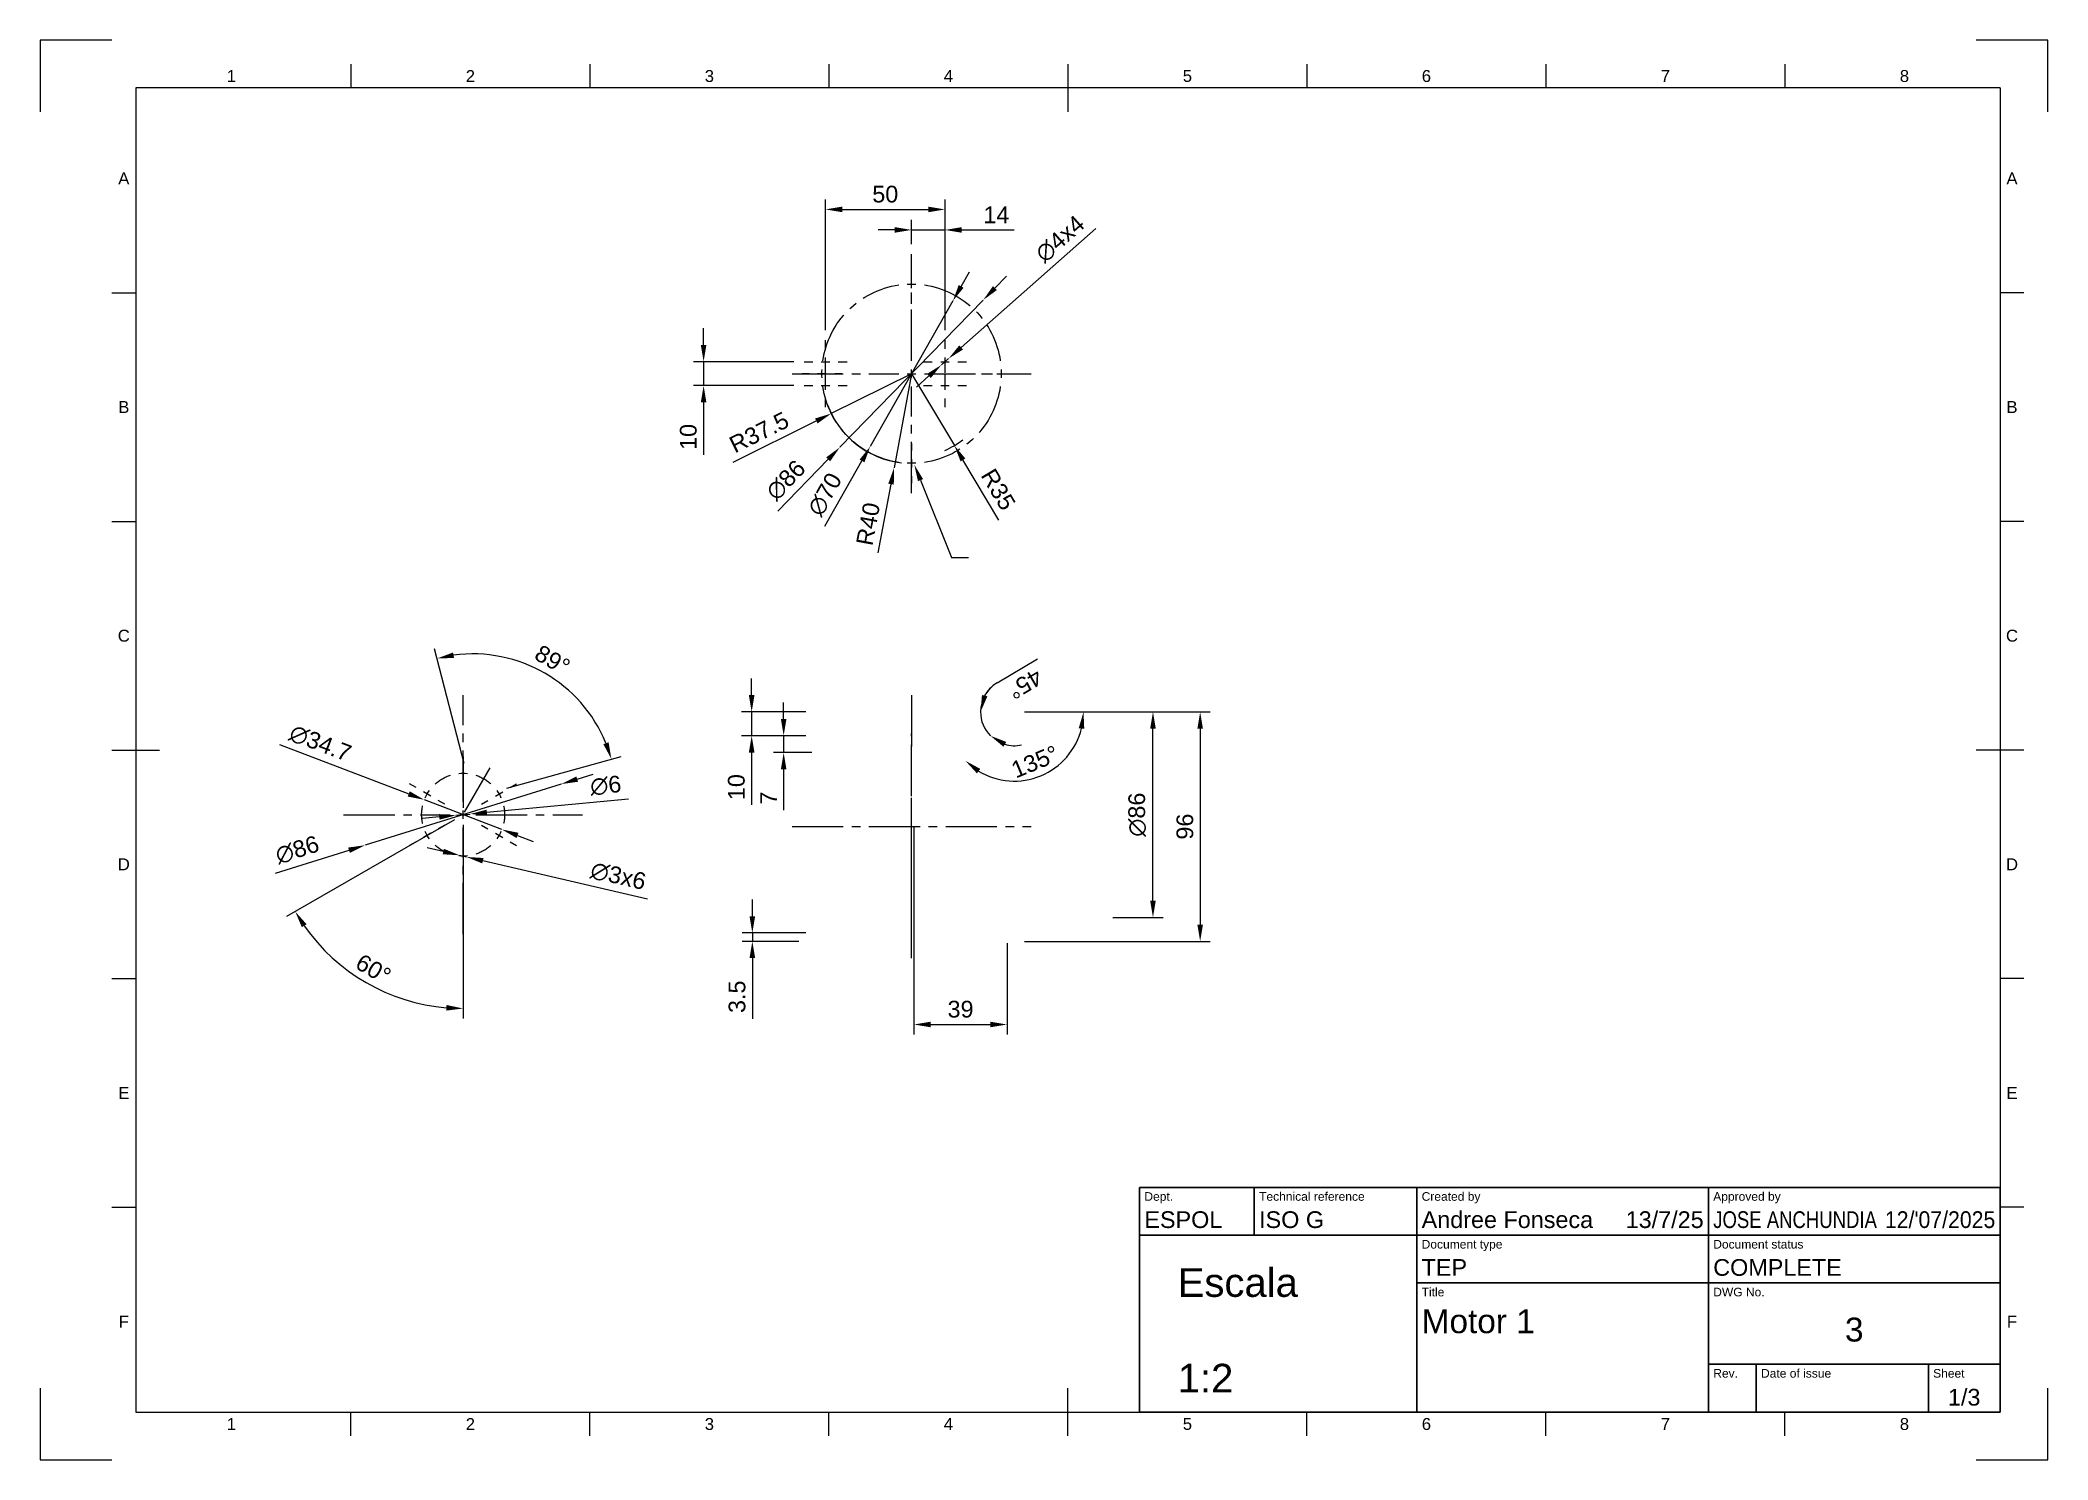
# Paper-space layout 'Plano1' of a CAD drawing. Header units: millimetres. Extents: x 0 to 420, y 0 to 297.
import ezdxf
from ezdxf import colors
from ezdxf.entities.mleader import LeaderData, LeaderLine
from ezdxf.enums import TextEntityAlignment as Align
from ezdxf.math import Vec2, Vec3

# ---------------------------------------------------------------- set-up
doc = ezdxf.new("R2010")
doc.units = ezdxf.units.MM
doc.header["$LTSCALE"] = 0.75
doc.linetypes.add('CENTER2', pattern=[28.575000000000003, 19.05, -3.175, 3.175, -3.175])
for name, color, linetype, lineweight in [('BORDER', 7, 'Continuous', 25), ('FD_Dimensions', 7, 'Continuous', 25), ('Hole Notes', 7, 'Continuous', 25), ('Notes', 7, 'Continuous', 25), ('Smart Centers', 7, 'CENTER2', 25), ('TITLEBLOCK', 7, 'Continuous', 35)]:
    doc.layers.add(name, color=color, linetype=linetype, lineweight=lineweight)
doc.styles.add('FusionTitle', font='Arial.ttf')
doc.styles.get("Standard").update_dxf_attribs({"font": 'Arial.ttf'})
doc.dimstyles.new('Dim-ISO-25', dxfattribs={"dimtxt": 3.5, "dimasz": 3.5, "dimexe": 2.1, "dimexo": 2.1, "dimgap": 1.4, "dimtad": 1, "dimzin": 12, "dimdsep": 46, "dimtxsty": 'Standard', "dimcen": 0, "dimazin": 3, "dimtp": 0.1, "dimtm": 0.1000000001, "dimtfac": 0.7142857142857143, "dimtmove": 0, "dimatfit": 3, "dimfxl": 1, "dimtzin": 12, "dimarcsym": 0})

psp = doc.layouts.new('Plano1')

# ---------------------------------------------------------------- texts
at = {"layer": 'Notes', "insert": (237.9644498899285, 50.09603927434709), "char_height": 6, "attachment_point": 1}
psp.add_mtext_dynamic_manual_height_columns('\\PEscala\\P\\P\\pt18,24;1:2', width=58, gutter_width=17.5, heights=[0], dxfattribs=at)

# ---------------------------------------------------------------- blocks, each defined once
blk = doc.blocks.new('ISO_A3_SHEET')
at = {"layer": 'BORDER'}
for p, q in [((65, 292), (65.00000000000011, 287)), ((115, 292), (115.0000000000001, 287)), ((165, 292), (165.0000000000001, 287)), ((215, 292), (215, 282)), ((265, 292), (265.0000000000001, 287)), ((315, 292), (315.0000000000001, 287)), ((365, 292), (365, 287)), ((410, 287), (20, 287)), ((20, 287), (20, 10)), ((410, 287), (410, 10)), ((15, 244.16666), (20, 244.1666599999999)), ((415, 244.16666), (410, 244.1666599999999)), ((15, 196.33333), (20, 196.33333)), ((415, 196.33333), (410, 196.33333)), ((15, 148.5), (25, 148.5)), ((415, 148.5), (405, 148.5)), ((15, 100.66667), (20, 100.66667)), ((415, 100.66667), (410, 100.66667)), ((15, 52.83334000000001), (20, 52.83334000000001)), ((415, 52.83334000000001), (410, 52.83334000000001)), ((215, 5), (215, 15)), ((20, 10), (410, 10)), ((65, 4.999999999999996), (65.00000000000011, 9.999999999999996)), ((115, 4.999999999999996), (115.0000000000001, 9.999999999999996)), ((165, 4.999999999999996), (165.0000000000001, 9.999999999999996)), ((265, 4.999999999999996), (265.0000000000001, 9.999999999999996)), ((315, 4.999999999999996), (315.0000000000001, 9.999999999999996)), ((365, 4.999999999999996), (365, 9.999999999999996))]:
    blk.add_line(p, q, dxfattribs=at)
at = {"layer": 'Defpoints'}
for p, q in [((15, 297), (0, 297)), ((0, 297), (0, 282)), ((420, 297), (405, 297)), ((420, 282), (420, 297)), ((0, 15), (0, 0)), ((420, 0), (420, 15)), ((0, 0), (15, 0)), ((405, 0), (420, 0))]:
    blk.add_line(p, q, dxfattribs=at)
at = {"layer": 'BORDER', "style": 'FusionTitle'}
for s, p in [('1', (40, 289.5)), ('2', (90, 289.5)), ('3', (140, 289.5)), ('4', (189.9999999999999, 289.5)), ('5', (240, 289.5)), ('6', (290, 289.5)), ('7', (339.9999999999999, 289.5)), ('8', (389.9999999999998, 289.5)), ('A', (17.5, 268.0833299999999)), ('A', (412.5, 268.0833299999999)), ('B', (17.5, 220.25)), ('B', (412.5, 220.25)), ('C', (17.5, 172.41667)), ('C', (412.5, 172.41667)), ('D', (17.5, 124.58334)), ('D', (412.5, 124.58334)), ('E', (17.5, 76.75001000000003)), ('E', (412.5, 76.75001000000003)), ('F', (17.5, 28.91668000000003)), ('F', (412.5, 28.91668000000003)), ('1', (40, 7.499999999999996)), ('2', (90, 7.499999999999996)), ('3', (140, 7.499999999999996)), ('4', (189.9999999999999, 7.499999999999996)), ('5', (240, 7.499999999999996)), ('6', (290, 7.499999999999996)), ('7', (339.9999999999999, 7.499999999999996)), ('8', (389.9999999999998, 7.499999999999996))]:
    blk.add_text(s, height=2.5, dxfattribs=at).set_placement(p, align=Align.MIDDLE)
blk = doc.blocks.new('ISO_TITLEBLOCK')
at = {"layer": 'TITLEBLOCK'}
for p, q in [((0, 47), (-180, 47)), ((-180, 47), (-180, 0)), ((-156, 37), (-156, 47)), ((-122, 0), (-122, 47)), ((-61, 0), (-61, 47)), ((0, 0), (0, 47)), ((-180, 37), (0, 37)), ((-122, 27), (0, 27)), ((-61, 10), (0, 10)), ((-51, 0), (-50.99999999999994, 10)), ((-15, 0), (-15, 10)), ((-180, 0), (0, 0))]:
    blk.add_line(p, q, dxfattribs=at)
at = {"layer": 'TITLEBLOCK', "style": 'FusionTitle'}
for s, p in [('Dept.', (-179, 46)), ('Technical reference', (-155, 46)), ('Created by', (-121, 46)), ('Approved by', (-60, 46)), ('Document type', (-121, 36)), ('Document status', (-60, 36)), ('Title', (-121, 26)), ('DWG No.', (-60, 26)), ('Rev.', (-60, 9)), ('Date of issue', (-49.99999999999994, 9)), ('Sheet', (-14, 9))]:
    blk.add_text(s, height=1.8, dxfattribs=at).set_placement(p, align=Align.TOP_LEFT)
for tag, height, p in [('DEPT', 3.5, (-179, 42)), ('TECHNICAL_REFERENCE', 3.5, (-155, 42)), ('CREATED_BY', 3.5, (-121, 42)), ('APPROVED_BY', 3.5, (-60, 42)), ('DOCUMENT_TYPE', 3.5, (-121, 32)), ('DOCUMENT_STATUS', 3.5, (-60, 32)), ('TITLE_1', 5, (-121, 21.5)), ('TITLE_2', 5, (-121, 14)), ('TITLE_3', 5, (-121, 6.5)), ('DATE_OF_ISSUE', 3.5, (-50, 5))]:
    blk.add_attdef(tag, text='', height=height, dxfattribs=at).set_placement(p, align=Align.TOP_LEFT)
for tag, p in [('CREATED_DATE', (-61.99999999999999, 42)), ('APPROVED_DATE', (-0.9928376534788512, 42))]:
    blk.add_attdef(tag, text='', height=3.5, dxfattribs=at).set_placement(p, align=Align.TOP_RIGHT)
for tag, height, p in [('DRAWING_NUMBER', 5, (-30.50000000000001, 19.75143246930423)), ('REV', 3.5, (-56, 4.85)), ('SHEET', 3.5, (-7.5, 4.85))]:
    blk.add_attdef(tag, text='', height=height, dxfattribs=at).set_placement(p, align=Align.TOP_CENTER)
blk = doc.blocks.new('*D29')
at = {"layer": 'Defpoints', "color": 0, "transparency": 16777216}
for p in [(160.7943020756752, 156.471562685193), (203.7943020756752, 156.471562685193), (203.7943020756752, 156.471562685193), (197.670577718717, 152.9360287792601), (183.0012177210882, 135.6784783306061)]:
    blk.add_point(p, dxfattribs=at)
at = {"layer": 'FD_Dimensions', "color": 0, "lineweight": -2, "transparency": 16777216}
blk.add_line((200.1880574916234, 162.5539142041371), (208.6239274877781, 167.5555670008633), dxfattribs=at)
for start, end in [(120.6638297423888, 180), (122.6844897794014, 151.3422448897007), (180, 225), (253.6577551102993, 282.3155102205986)]:
    blk.add_arc((203.7943020756752, 156.471562685193), 7.071067811865777, start, end, dxfattribs=at)
at = {"layer": 'FD_Dimensions', "color": 0, "transparency": 16777216}
for points in [[(198.1546265567026, 159.7183139663391), (197.0242535848232, 160.0070492353236), (196.7232342638094, 156.471562685193)], [(201.5071213932231, 149.1844489739586), (202.1022491202424, 150.1879100343112), (198.794302075675, 151.4715626851928)]]:
    blk.add_solid(points, dxfattribs=at)
at = {"layer": 'FD_Dimensions', "color": 0, "transparency": 16777216, "insert": (206.0277124760583, 162.3195209598987), "char_height": 3.5, "attachment_point": 5, "rotation": 210.66382974238877}
blk.add_mtext('45°', dxfattribs=at)
blk = doc.blocks.new('*D30')
at = {"layer": 'Defpoints', "color": 0, "transparency": 16777216}
for p in [(203.7943020756752, 156.471562685193), (203.7943020756752, 156.471562685193), (222.2943020756752, 156.471562685193), (203.7943020756752, 141.9979305784659), (183.0012177210882, 135.6784783306061)]:
    blk.add_point(p, dxfattribs=at)
at = {"layer": 'FD_Dimensions', "color": 0, "lineweight": -2, "transparency": 16777216}
blk.add_arc((203.7943020756752, 156.471562685193), 14.47363210672711, 238.8891936246379, 346.1108063753621, dxfattribs=at)
at = {"layer": 'FD_Dimensions', "color": 0, "transparency": 16777216}
for points in [[(217.2656971141798, 153.0677708823856), (218.4238045674267, 152.9267097685193), (218.2679341824023, 156.471562685193)], [(195.9562711940611, 143.6203527322012), (196.6754315574181, 144.5390036359113), (193.5598986646091, 146.237159274127)]]:
    blk.add_solid(points, dxfattribs=at)
at = {"layer": 'FD_Dimensions', "color": 0, "transparency": 16777216, "insert": (208.1130502832477, 146.0451821899969), "char_height": 3.5, "attachment_point": 5, "rotation": 22.50000000000003}
blk.add_mtext('135°', dxfattribs=at)
blk = doc.blocks.new('*D31')
at = {"layer": 'Defpoints', "color": 0, "transparency": 16777216}
for p in [(188.5451370303242, 229.0639288709842), (190.0434671210253, 230.3886956200006)]:
    blk.add_point(p, dxfattribs=at)
at = {"layer": 'FD_Dimensions', "color": 0, "lineweight": -2, "transparency": 16777216}
for p, q in [((220.8173240327483, 257.5977750002075), (192.6655447797523, 232.7070374307793)), ((188.5451370303242, 229.0639288709842), (190.0434671210253, 230.3886956200006)), ((185.9230593715972, 226.7455870602054), (183.3009817128702, 224.4272452494267))]:
    blk.add_line(p, q, dxfattribs=at)
at = {"layer": 'FD_Dimensions', "color": 0, "transparency": 16777216}
for points in [[(192.2791544779558, 233.1440503739005), (193.0519350815487, 232.2700244876582), (190.0434671210253, 230.3886956200006)], [(185.5366690698007, 227.1826000033266), (186.3094496733936, 226.3085741170843), (188.5451370303242, 229.0639288709842)]]:
    blk.add_solid(points, dxfattribs=at)
at = {"layer": 'FD_Dimensions', "color": 0, "transparency": 16777216, "insert": (213.3778159568151, 255.4047794583943), "char_height": 3.5, "attachment_point": 5, "rotation": 41.48189678061115}
blk.add_mtext('∅4x4', dxfattribs=at)
blk = doc.blocks.new('*D32')
at = {"layer": 'Defpoints', "color": 0, "transparency": 16777216}
for p in [(190.9344944750898, 242.4446260581805), (173.6541096762597, 212.0079984328281)]:
    blk.add_point(p, dxfattribs=at)
at = {"layer": 'FD_Dimensions', "color": 0, "lineweight": -2, "transparency": 16777216}
for p, q in [((192.6625329549728, 245.4882888207157), (194.3905714348558, 248.5319515832509)), ((190.9344944750898, 242.4446260581805), (173.6541096762597, 212.0079984328281)), ((164.1695973640826, 195.3025504457352), (171.9260711963767, 208.9643356702929))]:
    blk.add_line(p, q, dxfattribs=at)
at = {"layer": 'FD_Dimensions', "color": 0, "transparency": 16777216}
for points in [[(192.1552558278836, 245.7762952340295), (193.169810082062, 245.2002824074019), (190.9344944750898, 242.4446260581805)], [(171.4187940692875, 209.2523420836067), (172.4333483234659, 208.676329256979), (173.6541096762597, 212.0079984328281)]]:
    blk.add_solid(points, dxfattribs=at)
at = {"layer": 'FD_Dimensions', "color": 0, "transparency": 16777216, "insert": (164.1789951574082, 201.9723797672217), "char_height": 3.5, "attachment_point": 5, "rotation": 60.41427106808329}
blk.add_mtext('∅70', dxfattribs=at)
blk = doc.blocks.new('*D33')
at = {"layer": 'Defpoints', "color": 0, "transparency": 16777216}
for p in [(182.2943020756748, 227.2263122455043), (165.5002048437417, 218.8883989475394)]:
    blk.add_point(p, dxfattribs=at)
at = {"layer": 'FD_Dimensions', "color": 0, "lineweight": -2, "transparency": 16777216}
for p, q in [((182.2943020756748, 227.2263122455043), (165.5002048437417, 218.8883989475394)), ((144.9749063683099, 208.6980233209418), (162.3653066937809, 217.3319884652527))]:
    blk.add_line(p, q, dxfattribs=at)
blk.add_arc((182.2943020756748, 227.2263122455043), 18.75, 199.986296888561, 263.5828726945348, dxfattribs=at)
at = {"layer": 'FD_Dimensions', "color": 0, "transparency": 16777216}
blk.add_solid([(162.1059049467331, 217.8544714902461), (162.6247084408287, 216.8095054402592), (165.5002048437417, 218.8883989475394)], dxfattribs=at)
at = {"layer": 'FD_Dimensions', "color": 0, "transparency": 16777216, "insert": (150.3944785283638, 214.9482346889646), "char_height": 3.5, "attachment_point": 5, "rotation": 26.403424194026215}
blk.add_mtext('R37.5', dxfattribs=at)
blk = doc.blocks.new('*D34')
at = {"layer": 'Defpoints', "color": 0, "transparency": 16777216}
for p in [(182.2943020756748, 227.2263122454924), (191.2521248599605, 212.1927693840997)]:
    blk.add_point(p, dxfattribs=at)
at = {"layer": 'FD_Dimensions', "color": 0, "lineweight": -2, "transparency": 16777216}
for p, q in [((182.2943020756748, 227.2263122454924), (191.2521248599605, 212.1927693840997)), ((200.5628834177935, 196.5669090358897), (193.0436894168176, 209.1860608118212))]:
    blk.add_line(p, q, dxfattribs=at)
blk.add_arc((182.2943020756748, 227.2263122454924), 17.49999999999999, 293.4770431405902, 307.6643361857498, dxfattribs=at)
at = {"layer": 'FD_Dimensions', "color": 0, "transparency": 16777216}
blk.add_solid([(193.5448075121974, 209.4846549046307), (192.5425713214379, 208.8874667190116), (191.2521248599605, 212.1927693840997)], dxfattribs=at)
at = {"layer": 'FD_Dimensions', "color": 0, "transparency": 16777216, "insert": (200.4379217840157, 203.005091967339), "char_height": 3.5, "attachment_point": 5, "rotation": 300.7888426441799}
blk.add_mtext('R35', dxfattribs=at)
blk = doc.blocks.new('*D35')
at = {"layer": 'Defpoints', "color": 0, "transparency": 16777216}
for p in [(197.2932423735672, 242.6302659568049), (167.2953617777823, 211.8223585341799)]:
    blk.add_point(p, dxfattribs=at)
at = {"layer": 'FD_Dimensions', "color": 0, "lineweight": -2, "transparency": 16777216}
for p, q in [((199.7349303290381, 245.1378863284139), (202.1766182845089, 247.6455067000229)), ((197.2932423735672, 242.6302659568049), (167.2953617777823, 211.8223585341799)), ((154.3061148288558, 198.4823655231947), (164.8536738223114, 209.3147381625709))]:
    blk.add_line(p, q, dxfattribs=at)
at = {"layer": 'FD_Dimensions', "color": 0, "transparency": 16777216}
for points in [[(199.3169936004366, 245.5448343209924), (200.1528670576396, 244.7309383358354), (197.2932423735672, 242.6302659568049)], [(164.4357370937099, 209.7216861551494), (165.2716105509129, 208.9077901699925), (167.2953617777823, 211.8223585341799)]]:
    blk.add_solid(points, dxfattribs=at)
at = {"layer": 'FD_Dimensions', "color": 0, "transparency": 16777216, "insert": (156.0055477084915, 204.9363640704019), "char_height": 3.5, "attachment_point": 5, "rotation": 45.763222957040625}
blk.add_mtext('∅86', dxfattribs=at)
blk = doc.blocks.new('*D36')
at = {"layer": 'Defpoints', "color": 0, "transparency": 16777216}
for p in [(86.98879799758623, 134.8323838753111), (89.97585625539097, 135.110741495075)]:
    blk.add_point(p, dxfattribs=at)
at = {"layer": 'FD_Dimensions', "color": 0, "lineweight": -2, "transparency": 16777216}
for p, q in [((83.50389669681407, 134.5076333189198), (80.0189953960419, 134.1828827625286)), ((86.98879799758623, 134.8323838753111), (89.97585625539097, 135.110741495075)), ((123.0523303078285, 138.1930679155134), (93.46075755616314, 135.4354920514663))]:
    blk.add_line(p, q, dxfattribs=at)
at = {"layer": 'FD_Dimensions', "color": 0, "transparency": 16777216}
for points in [[(83.44977160408219, 135.0884502023818), (83.55802178954593, 133.9268164354578), (86.98879799758623, 134.8323838753111)], [(93.40663246343127, 136.0163089349283), (93.51488264889501, 134.8546751680042), (89.97585625539097, 135.110741495075)]]:
    blk.add_solid(points, dxfattribs=at)
at = {"layer": 'FD_Dimensions', "color": 0, "transparency": 16777216, "insert": (118.3167697177548, 141.050894066724), "char_height": 3.5, "attachment_point": 5, "rotation": 5.323896750926223}
blk.add_mtext('∅6', dxfattribs=at)
blk = doc.blocks.new('*U37')
at = {"layer": 'Smart Centers', "color": 0, "ltscale": 0.75, "transparency": 16777216}
for p, q in [((0, 2.67890625), (0, 24.99999999999999)), ((-24.99999999999999, 0), (-2.678906250000001, 0)), ((2.67890625, 0), (24.99999999999999, 0)), ((0, -24.99999999999999), (0, -2.678906250000001))]:
    blk.add_line(p, q, dxfattribs=at)
at = {"layer": 'Smart Centers', "color": 0, "linetype": 'Continuous', "ltscale": 0.75, "transparency": 16777216}
for p, q in [((-0.89296875, 0), (0.89296875, 0)), ((0, -0.89296875), (0, 0.89296875))]:
    blk.add_line(p, q, dxfattribs=at)
blk = doc.blocks.new('*U38')
at = {"layer": 'Smart Centers', "color": 0, "ltscale": 0.75, "transparency": 16777216}
for p, q in [((0, 2.67890625), (0, 25)), ((-25, 0), (-2.678906250000001, 0)), ((2.67890625, 0), (25, 0)), ((0, -25), (0, -2.678906250000001))]:
    blk.add_line(p, q, dxfattribs=at)
at = {"layer": 'Smart Centers', "color": 0, "linetype": 'Continuous', "ltscale": 0.75, "transparency": 16777216}
for p, q in [((-0.89296875, 0), (0.89296875, 0)), ((0, -0.89296875), (0, 0.89296875))]:
    blk.add_line(p, q, dxfattribs=at)
blk = doc.blocks.new('*U39')
at = {"layer": 'Smart Centers', "color": 0, "ltscale": 0.75, "transparency": 16777216}
blk.add_line((0, 6.050246647883455), (0, -6.050246647883455), dxfattribs=at)
blk = doc.blocks.new('*U41')
at = {"layer": 'Smart Centers', "color": 0, "ltscale": 0.75, "transparency": 16777216}
for p, q in [((-9.83277124468673, 5.676953125000029), (-11.19337834391368, 6.462500000000043)), ((-3.832162411745996, 2.212499999999968), (-5.192769510972946, 2.998046874999982))]:
    blk.add_line(p, q, dxfattribs=at)
at = {"layer": 'Smart Centers', "color": 0, "linetype": 'Continuous', "ltscale": 0.75, "transparency": 16777216}
blk.add_line((-6.739436755544207, 3.891015624999998), (-8.286104000115468, 4.783984375000014), dxfattribs=at)
at = {"layer": 'Smart Centers', "color": 0, "linetype": 'Continuous', "ltscale": 0.75, "transparency": 16777216, "extrusion": (0, 0, -1)}
blk.add_arc((0, 0), 8.674999999999859, 24.09960164166491, 35.90039835833625, dxfattribs=at)
blk = doc.blocks.new('*U42')
at = {"layer": 'Smart Centers', "color": 0, "linetype": 'Continuous', "ltscale": 0.75, "transparency": 16777216}
blk.add_line((6.739436755544207, 3.891015624999998), (8.286104000115468, 4.783984375000014), dxfattribs=at)
at = {"layer": 'Smart Centers', "color": 0, "ltscale": 0.75, "transparency": 16777216}
for p, q in [((9.83277124468673, 5.676953125000029), (11.19337834391368, 6.462500000000043)), ((3.832162411745996, 2.212499999999968), (5.192769510972946, 2.998046874999982))]:
    blk.add_line(p, q, dxfattribs=at)
at = {"layer": 'Smart Centers', "color": 0, "linetype": 'Continuous', "ltscale": 0.75, "transparency": 16777216, "extrusion": (0, 0, -1)}
blk.add_arc((0, 0), 8.674999999999859, 144.0996016416638, 155.9003983583351, dxfattribs=at)
blk = doc.blocks.new('*U43')
at = {"layer": 'Smart Centers', "color": 0, "ltscale": 0.75, "transparency": 16777216}
for p, q in [((3.832162411745996, -2.212499999999968), (5.192769510972946, -2.998046874999982)), ((9.83277124468673, -5.676953125000029), (11.19337834391368, -6.462500000000043))]:
    blk.add_line(p, q, dxfattribs=at)
at = {"layer": 'Smart Centers', "color": 0, "linetype": 'Continuous', "ltscale": 0.75, "transparency": 16777216}
blk.add_line((6.739436755544207, -3.891015624999998), (8.286104000115468, -4.783984375000014), dxfattribs=at)
at = {"layer": 'Smart Centers', "color": 0, "linetype": 'Continuous', "ltscale": 0.75, "transparency": 16777216, "extrusion": (0, 0, -1)}
blk.add_arc((0, 0), 8.674999999999859, 204.0996016416649, 215.9003983583363, dxfattribs=at)
blk = doc.blocks.new('*U44')
at = {"layer": 'Smart Centers', "color": 0, "ltscale": 0.75, "transparency": 16777216}
for p, q in [((0, -4.424999999999998), (0, -5.996093749999997)), ((0, -11.35390625), (0, -12.925))]:
    blk.add_line(p, q, dxfattribs=at)
at = {"layer": 'Smart Centers', "color": 0, "linetype": 'Continuous', "ltscale": 0.75, "transparency": 16777216}
blk.add_line((0, -7.782031249999998), (0, -9.567968749999997), dxfattribs=at)
at = {"layer": 'Smart Centers', "color": 0, "linetype": 'Continuous', "ltscale": 0.75, "transparency": 16777216, "extrusion": (0, 0, -1)}
blk.add_arc((0, 0), 8.674999999999997, 264.0996016416644, 275.9003983583356, dxfattribs=at)
blk = doc.blocks.new('*U45')
at = {"layer": 'Smart Centers', "color": 0, "linetype": 'Continuous', "ltscale": 0.75, "transparency": 16777216}
blk.add_line((-6.739436755544207, -3.891015624999998), (-8.286104000115468, -4.783984375000014), dxfattribs=at)
at = {"layer": 'Smart Centers', "color": 0, "ltscale": 0.75, "transparency": 16777216}
for p, q in [((-3.832162411745996, -2.212499999999968), (-5.192769510972946, -2.998046874999982)), ((-9.83277124468673, -5.676953125000029), (-11.19337834391368, -6.462500000000043))]:
    blk.add_line(p, q, dxfattribs=at)
at = {"layer": 'Smart Centers', "color": 0, "linetype": 'Continuous', "ltscale": 0.75, "transparency": 16777216, "extrusion": (0, 0, -1)}
blk.add_arc((0, 0), 8.674999999999859, 324.0996016416638, 335.9003983583351, dxfattribs=at)
blk = doc.blocks.new('*U46')
at = {"layer": 'Smart Centers', "color": 0, "ltscale": 0.75, "transparency": 16777216}
for p, q in [((0, 11.35390625000001), (0, 12.92500000000001)), ((0, 4.425000000000012), (0, 5.996093750000012))]:
    blk.add_line(p, q, dxfattribs=at)
at = {"layer": 'Smart Centers', "color": 0, "linetype": 'Continuous', "ltscale": 0.75, "transparency": 16777216}
blk.add_line((0, 7.782031250000012), (0, 9.567968750000011), dxfattribs=at)
at = {"layer": 'Smart Centers', "color": 0, "linetype": 'Continuous', "ltscale": 0.75, "transparency": 16777216, "extrusion": (0, 0, -1)}
blk.add_arc((0, 0), 8.675000000000011, 84.09960164166444, 95.90039835833555, dxfattribs=at)
blk = doc.blocks.new('*U40')
at = {"layer": 'Smart Centers', "color": 0, "ltscale": 0.75, "transparency": 16777216, "extrusion": (0, 0, -1)}
for radius, start, end in [(8.674999999999859, 47.76444264911625, 72.23555735088433), (8.675000000000011, 107.7644426491154, 132.2355573508841), (8.674999999999859, 347.7644426491151, 12.23555735088494), (8.674999999999859, 167.7644426491151, 192.2355573508849), (8.674999999999997, 287.7644426491154, 312.2355573508841), (8.674999999999859, 227.7644426491162, 252.2355573508843)]:
    blk.add_arc((0, 0), radius, start, end, dxfattribs=at)
at = {"layer": 'Smart Centers', "color": 0, "ltscale": 0.75, "transparency": 16777216}
for name in ['*U46', '*U41', '*U42', '*U45', '*U43', '*U44']:
    blk.add_blockref(name, (0, 0), dxfattribs=at)
blk = doc.blocks.new('*D47')
at = {"layer": 'Defpoints', "color": 0, "transparency": 16777216}
for p in [(88.48232712648858, 140.967656435193), (88.4823271264886, 139.3965626851931), (95.2217638820328, 138.862578310193), (96.76843112660409, 139.7555470601931), (74.61251401585857, 96.8645643516804)]:
    blk.add_point(p, dxfattribs=at)
at = {"layer": 'FD_Dimensions', "color": 0, "lineweight": -2, "transparency": 16777216}
for p, q in [((86.66367377854132, 133.921562685193), (51.54407414691698, 113.6452523840423)), ((88.48232712648864, 132.871562685193), (88.48232712648884, 92.31894208289236))]:
    blk.add_line(p, q, dxfattribs=at)
blk.add_arc((88.48232712648863, 134.971562685193), 40.55262060230067, 214.9465982393438, 265.0534017606572, dxfattribs=at)
at = {"layer": 'FD_Dimensions', "color": 0, "transparency": 16777216}
for points in [[(54.74977594289781, 111.4293108076227), (55.73402464616719, 112.0557017408455), (53.36272749486429, 114.6952523840423)], [(85.0107606392534, 95.15277033424388), (84.96041453001699, 93.98719048695935), (88.48232712648884, 94.41894208289237)]]:
    blk.add_solid(points, dxfattribs=at)
at = {"layer": 'FD_Dimensions', "color": 0, "transparency": 16777216, "insert": (69.7103319241331, 102.6636473809286), "char_height": 3.5, "attachment_point": 5, "rotation": 329.84195855614314}
blk.add_mtext('60°', dxfattribs=at)
blk = doc.blocks.new('*D48')
at = {"layer": 'Defpoints', "color": 0, "transparency": 16777216}
for p in [(87.75186203714475, 126.466623713209), (89.21279221583248, 126.1265016571771)]:
    blk.add_point(p, dxfattribs=at)
at = {"layer": 'FD_Dimensions', "color": 0, "lineweight": -2, "transparency": 16777216}
for p, q in [((84.34302495354001, 127.2602418439503), (80.93418786993529, 128.0538599746915)), ((87.75186203714475, 126.466623713209), (89.21279221583248, 126.1265016571771)), ((127.0352675232976, 117.320976072547), (92.6216292994372, 125.3328835264358))]:
    blk.add_line(p, q, dxfattribs=at)
at = {"layer": 'FD_Dimensions', "color": 0, "transparency": 16777216}
for points in [[(84.4752946419969, 127.8283813578844), (84.21075526508314, 126.6921023300162), (87.75186203714475, 126.466623713209)], [(92.75389898789408, 125.90102304037), (92.48935961098033, 124.7647440125017), (89.21279221583248, 126.1265016571771)]]:
    blk.add_solid(points, dxfattribs=at)
at = {"layer": 'FD_Dimensions', "color": 0, "transparency": 16777216, "insert": (120.9312773732549, 122.1147972087114), "char_height": 3.5, "attachment_point": 5, "rotation": 346.89430963362327}
blk.add_mtext('∅3x6', dxfattribs=at)
blk = doc.blocks.new('*D49')
at = {"layer": 'Defpoints', "color": 0, "transparency": 16777216}
for p in [(222.2943020756748, 156.471562685193), (232.7943020756748, 156.471562685193), (222.2943020756748, 113.471562685193)]:
    blk.add_point(p, dxfattribs=at)
at = {"layer": 'FD_Dimensions', "color": 0, "lineweight": -2, "transparency": 16777216}
for p, q in [((224.3943020756747, 156.471562685193), (234.8943020756747, 156.471562685193)), ((232.7943020756748, 116.971562685193), (232.7943020756748, 152.971562685193)), ((224.3943020756747, 113.471562685193), (234.8943020756747, 113.471562685193))]:
    blk.add_line(p, q, dxfattribs=at)
at = {"layer": 'FD_Dimensions', "color": 0, "transparency": 16777216}
for points in [[(232.2109687423414, 152.971562685193), (233.3776354090081, 152.971562685193), (232.7943020756748, 156.471562685193)], [(232.2109687423414, 116.971562685193), (233.3776354090081, 116.971562685193), (232.7943020756748, 113.471562685193)]]:
    blk.add_solid(points, dxfattribs=at)
at = {"layer": 'FD_Dimensions', "color": 0, "transparency": 16777216, "insert": (229.5094112161931, 134.9715626851931), "char_height": 3.5, "attachment_point": 5, "rotation": 90}
blk.add_mtext('∅86', dxfattribs=at)
blk = doc.blocks.new('*D50')
at = {"layer": 'Defpoints', "color": 0, "transparency": 16777216}
for p in [(203.7943020756748, 156.471562685193), (203.7943020756748, 108.471562685193), (242.6702722991338, 108.471562685193)]:
    blk.add_point(p, dxfattribs=at)
at = {"layer": 'FD_Dimensions', "color": 0, "lineweight": -2, "transparency": 16777216}
for p, q in [((205.8943020756747, 156.471562685193), (244.7702722991338, 156.471562685193)), ((242.6702722991338, 152.971562685193), (242.6702722991338, 111.971562685193)), ((205.8943020756747, 108.471562685193), (244.7702722991338, 108.471562685193))]:
    blk.add_line(p, q, dxfattribs=at)
at = {"layer": 'FD_Dimensions', "color": 0, "transparency": 16777216}
for points in [[(242.0869389658004, 152.971562685193), (243.2536056324671, 152.971562685193), (242.6702722991338, 156.471562685193)], [(242.0869389658004, 111.971562685193), (243.2536056324671, 111.971562685193), (242.6702722991338, 108.471562685193)]]:
    blk.add_solid(points, dxfattribs=at)
at = {"layer": 'FD_Dimensions', "color": 0, "transparency": 16777216, "insert": (239.4832668421078, 132.471562685193), "char_height": 3.5, "attachment_point": 5, "rotation": 90}
blk.add_mtext('96', dxfattribs=at)
blk = doc.blocks.new('*D51')
at = {"layer": 'Defpoints', "color": 0, "transparency": 16777216}
for p in [(109.0080117969055, 141.3704898461016), (67.9566424560717, 128.5726355242845)]:
    blk.add_point(p, dxfattribs=at)
at = {"layer": 'FD_Dimensions', "color": 0, "lineweight": -2, "transparency": 16777216}
for p, q in [((112.3494023246478, 142.4121756629937), (115.6907928523901, 143.4538614798857)), ((109.0080117969055, 141.3704898461016), (67.9566424560717, 128.5726355242845)), ((49.22006376863049, 122.7314660729011), (64.61525192832943, 127.5309497073924))]:
    blk.add_line(p, q, dxfattribs=at)
at = {"layer": 'FD_Dimensions', "color": 0, "transparency": 16777216}
for points in [[(112.1757880218324, 142.969074084284), (112.5230166274631, 141.8552772417033), (109.0080117969055, 141.3704898461016)], [(64.44163762551408, 128.0878481286828), (64.78886623114477, 126.9740512861021), (67.9566424560717, 128.5726355242845)]]:
    blk.add_solid(points, dxfattribs=at)
at = {"layer": 'FD_Dimensions', "color": 0, "transparency": 16777216, "insert": (53.78874330119956, 127.5965803252516), "char_height": 3.5, "attachment_point": 5, "rotation": 17.31498196144983}
blk.add_mtext('∅86', dxfattribs=at)
blk = doc.blocks.new('*U52')
at = {"layer": 'Smart Centers', "color": 0, "ltscale": 0.75, "transparency": 16777216}
for p, q in [((0, 2.67890625), (0, 5.000000000000001)), ((-5.000000000000001, 0), (-2.67890625, 0)), ((2.67890625, 0), (5.000000000000001, 0)), ((0, -5.000000000000001), (0, -2.67890625))]:
    blk.add_line(p, q, dxfattribs=at)
at = {"layer": 'Smart Centers', "color": 0, "linetype": 'Continuous', "ltscale": 0.75, "transparency": 16777216}
for p, q in [((-0.89296875, 0), (0.89296875, 0)), ((0, -0.89296875), (0, 0.89296875))]:
    blk.add_line(p, q, dxfattribs=at)
blk = doc.blocks.new('*D53')
at = {"layer": 'Defpoints', "color": 0, "transparency": 16777216}
for p in [(80.37778416688363, 138.0654289421466), (96.58687008609357, 131.8776964282395)]:
    blk.add_point(p, dxfattribs=at)
at = {"layer": 'FD_Dimensions', "color": 0, "lineweight": -2, "transparency": 16777216}
for p, q in [((50.09318539532509, 149.6264137764188), (77.10793974514095, 139.3136746942316)), ((96.58687008609357, 131.8776964282395), (80.37778416688363, 138.0654289421466)), ((99.85671450783626, 130.6294506761545), (103.1265589295789, 129.3812049240696))]:
    blk.add_line(p, q, dxfattribs=at)
at = {"layer": 'FD_Dimensions', "color": 0, "transparency": 16777216}
for points in [[(77.3159807038218, 139.858648764522), (76.89989878646011, 138.7687006239411), (80.37778416688363, 138.0654289421466)], [(100.0647554665171, 131.174424746445), (99.64867354915542, 130.0844766058641), (96.58687008609357, 131.8776964282395)]]:
    blk.add_solid(points, dxfattribs=at)
at = {"layer": 'FD_Dimensions', "color": 0, "transparency": 16777216, "insert": (58.59822141479406, 149.8957669357608), "char_height": 3.5, "attachment_point": 5, "rotation": 339.1059094940579}
blk.add_mtext('∅34.7', dxfattribs=at)
blk = doc.blocks.new('*U55')
at = {"layer": 'Smart Centers', "color": 0, "ltscale": 0.75, "transparency": 16777216}
for p, q in [((0, 21.42890625), (0, 22.88225)), ((0, 14.61775), (0, 16.07109375))]:
    blk.add_line(p, q, dxfattribs=at)
at = {"layer": 'Smart Centers', "color": 0, "linetype": 'Continuous', "ltscale": 0.75, "transparency": 16777216}
blk.add_line((0, 17.85703125), (0, 19.64296875), dxfattribs=at)
at = {"layer": 'Smart Centers', "color": 0, "linetype": 'Continuous', "ltscale": 0.75, "transparency": 16777216, "extrusion": (6.246369456074324e-32, -5.049322189786004e-29, -1)}
blk.add_arc((0, 0), 18.75, 87.27103055564005, 92.72896944435995, dxfattribs=at)
blk = doc.blocks.new('*U56')
at = {"layer": 'Smart Centers', "color": 0, "ltscale": 0.75, "transparency": 16777216}
for p, q in [((14.61775, 0), (16.07109375, 0)), ((21.42890625, 0), (22.88225, 0))]:
    blk.add_line(p, q, dxfattribs=at)
at = {"layer": 'Smart Centers', "color": 0, "linetype": 'Continuous', "ltscale": 0.75, "transparency": 16777216}
blk.add_line((17.85703125, 0), (19.64296875, 0), dxfattribs=at)
at = {"layer": 'Smart Centers', "color": 0, "linetype": 'Continuous', "ltscale": 0.75, "transparency": 16777216, "extrusion": (6.246369456074324e-32, -5.049322189786004e-29, -1)}
blk.add_arc((0, 0), 18.75, 177.2710305556401, 182.72896944436, dxfattribs=at)
blk = doc.blocks.new('*U57')
at = {"layer": 'Smart Centers', "color": 0, "ltscale": 0.75, "transparency": 16777216}
for p, q in [((0, -14.61775), (0, -16.07109375)), ((0, -21.42890625), (0, -22.88225))]:
    blk.add_line(p, q, dxfattribs=at)
at = {"layer": 'Smart Centers', "color": 0, "linetype": 'Continuous', "ltscale": 0.75, "transparency": 16777216}
blk.add_line((0, -17.85703125), (0, -19.64296875), dxfattribs=at)
at = {"layer": 'Smart Centers', "color": 0, "linetype": 'Continuous', "ltscale": 0.75, "transparency": 16777216, "extrusion": (6.246369456074324e-32, -5.049322189786004e-29, -1)}
blk.add_arc((0, 0), 18.75, 267.27103055564, 272.72896944436, dxfattribs=at)
blk = doc.blocks.new('*U58')
at = {"layer": 'Smart Centers', "color": 0, "ltscale": 0.75, "transparency": 16777216}
for p, q in [((-21.42890625, 0), (-22.88225, 0)), ((-14.61775, 0), (-16.07109375, 0))]:
    blk.add_line(p, q, dxfattribs=at)
at = {"layer": 'Smart Centers', "color": 0, "linetype": 'Continuous', "ltscale": 0.75, "transparency": 16777216}
blk.add_line((-17.85703125, 0), (-19.64296875, 0), dxfattribs=at)
at = {"layer": 'Smart Centers', "color": 0, "linetype": 'Continuous', "ltscale": 0.75, "transparency": 16777216, "extrusion": (6.246369456074324e-32, -5.049322189786004e-29, -1)}
blk.add_arc((0, 0), 18.75, 357.27103055564, 2.728969444359954, dxfattribs=at)
blk = doc.blocks.new('*U54')
at = {"layer": 'Smart Centers', "color": 0, "ltscale": 0.75, "transparency": 16777216, "extrusion": (6.246369456074324e-32, -5.049322189786004e-29, -1)}
for start, end in [(8.193113275631632, 81.80688672436837), (98.19311327563167, 171.8068867243683), (278.1931132756317, 351.8068867243683), (188.1931132756317, 261.8068867243683)]:
    blk.add_arc((0, 0), 18.75, start, end, dxfattribs=at)
at = {"layer": 'Smart Centers', "color": 0, "ltscale": 0.75, "transparency": 16777216}
for name in ['*U55', '*U58', '*U56', '*U57']:
    blk.add_blockref(name, (0, 0), dxfattribs=at)
blk = doc.blocks.new('*D59')
at = {"layer": 'Defpoints', "color": 0, "transparency": 16777216}
for p in [(182.7943020756748, 134.471562685193), (202.2943020756748, 110.221562685193), (202.2943020756748, 91.07457969973291)]:
    blk.add_point(p, dxfattribs=at)
at = {"layer": 'FD_Dimensions', "color": 0, "lineweight": -2, "transparency": 16777216}
for p, q in [((182.7943020756748, 132.371562685193), (182.7943020756748, 88.97457969973291)), ((202.2943020756748, 108.121562685193), (202.2943020756748, 88.97457969973291)), ((186.2943020756748, 91.07457969973291), (198.7943020756748, 91.07457969973291))]:
    blk.add_line(p, q, dxfattribs=at)
at = {"layer": 'FD_Dimensions', "color": 0, "transparency": 16777216}
for points in [[(186.2943020756748, 91.65791303306624), (186.2943020756748, 90.49124636639958), (182.7943020756748, 91.07457969973291)], [(198.7943020756748, 91.65791303306624), (198.7943020756748, 90.49124636639958), (202.2943020756748, 91.07457969973291)]]:
    blk.add_solid(points, dxfattribs=at)
at = {"layer": 'FD_Dimensions', "color": 0, "transparency": 16777216, "insert": (192.5443020756748, 94.26277888117902), "char_height": 3.5, "attachment_point": 5}
blk.add_mtext('39', dxfattribs=at)
blk = doc.blocks.new('*U60')
at = {"layer": 'Smart Centers', "color": 0, "ltscale": 0.75, "transparency": 16777216}
blk.add_line((-25, 0), (25, 0), dxfattribs=at)
blk = doc.blocks.new('*U61')
at = {"layer": 'Smart Centers', "color": 0, "ltscale": 0.75, "transparency": 16777216}
blk.add_line((0, -16.75), (0, 16.75), dxfattribs=at)
blk = doc.blocks.new('*U62')
at = {"layer": 'Smart Centers', "color": 0, "ltscale": 0.75, "transparency": 16777216}
blk.add_line((0, -22.625), (0, 22.625), dxfattribs=at)
blk = doc.blocks.new('*U63')
at = {"layer": 'Smart Centers', "color": 0, "ltscale": 0.75, "transparency": 16777216}
blk.add_line((0, 6), (0, -6), dxfattribs=at)
blk = doc.blocks.new('*D64')
at = {"layer": 'Defpoints', "color": 0, "transparency": 16777216}
for p in [(162.2943020756748, 110.221562685193), (148.9858254935125, 108.471562685193), (160.7943020756748, 108.471562685193)]:
    blk.add_point(p, dxfattribs=at)
at = {"layer": 'FD_Dimensions', "color": 0, "lineweight": -2, "transparency": 16777216}
for p, q in [((148.9858254935125, 113.721562685193), (148.9858254935125, 117.221562685193)), ((160.1943020756748, 110.221562685193), (146.8858254935125, 110.221562685193)), ((148.9858254935125, 110.221562685193), (148.9858254935125, 108.471562685193)), ((158.6943020756748, 108.471562685193), (146.8858254935125, 108.471562685193)), ((148.9858254935125, 104.971562685193), (148.9858254935125, 92.27558724180967))]:
    blk.add_line(p, q, dxfattribs=at)
at = {"layer": 'FD_Dimensions', "color": 0, "transparency": 16777216}
for points in [[(148.4024921601792, 113.721562685193), (149.5691588268458, 113.721562685193), (148.9858254935125, 110.221562685193)], [(148.4024921601792, 104.971562685193), (149.5691588268458, 104.971562685193), (148.9858254935125, 108.471562685193)]]:
    blk.add_solid(points, dxfattribs=at)
at = {"layer": 'FD_Dimensions', "color": 0, "transparency": 16777216, "insert": (145.7976263120663, 96.87357496350137), "char_height": 3.5, "attachment_point": 5, "rotation": 90}
blk.add_mtext('3.5', dxfattribs=at)
blk = doc.blocks.new('*D65')
at = {"layer": 'Defpoints', "color": 0, "transparency": 16777216}
for p in [(162.2943020756748, 156.471562685193), (148.8447314439522, 151.471562685193), (162.2943020756748, 151.471562685193)]:
    blk.add_point(p, dxfattribs=at)
at = {"layer": 'FD_Dimensions', "color": 0, "lineweight": -2, "transparency": 16777216}
for p, q in [((148.8447314439522, 159.971562685193), (148.8447314439522, 163.471562685193)), ((160.1943020756748, 156.471562685193), (146.7447314439522, 156.471562685193)), ((148.8447314439522, 156.471562685193), (148.8447314439522, 151.471562685193)), ((160.1943020756748, 151.471562685193), (146.7447314439522, 151.471562685193)), ((148.8447314439522, 147.971562685193), (148.8447314439522, 136.9993253045655))]:
    blk.add_line(p, q, dxfattribs=at)
at = {"layer": 'FD_Dimensions', "color": 0, "transparency": 16777216}
for points in [[(148.2613981106189, 159.971562685193), (149.4280647772856, 159.971562685193), (148.8447314439522, 156.471562685193)], [(148.2613981106189, 147.971562685193), (149.4280647772856, 147.971562685193), (148.8447314439522, 151.471562685193)]]:
    blk.add_solid(points, dxfattribs=at)
at = {"layer": 'FD_Dimensions', "color": 0, "transparency": 16777216, "insert": (145.6577259869263, 140.7354439948793), "char_height": 3.5, "attachment_point": 5, "rotation": 90}
blk.add_mtext('10', dxfattribs=at)
blk = doc.blocks.new('*D66')
at = {"layer": 'Defpoints', "color": 0, "transparency": 16777216}
for p in [(162.2943020756748, 151.471562685193), (155.5387928468763, 147.971562685193), (163.5549618106752, 147.971562685193)]:
    blk.add_point(p, dxfattribs=at)
at = {"layer": 'FD_Dimensions', "color": 0, "lineweight": -2, "transparency": 16777216}
for p, q in [((155.5387928468763, 154.971562685193), (155.5387928468763, 158.471562685193)), ((160.1943020756748, 151.471562685193), (153.4387928468763, 151.471562685193)), ((155.5387928468763, 151.471562685193), (155.5387928468763, 147.971562685193)), ((161.4549618106752, 147.971562685193), (153.4387928468763, 147.971562685193)), ((155.5387928468763, 144.471562685193), (155.5387928468763, 135.9058737356705))]:
    blk.add_line(p, q, dxfattribs=at)
at = {"layer": 'FD_Dimensions', "color": 0, "transparency": 16777216}
for points in [[(154.9554595135429, 154.971562685193), (156.1221261802096, 154.971562685193), (155.5387928468763, 151.471562685193)], [(154.9554595135429, 144.471562685193), (156.1221261802096, 144.471562685193), (155.5387928468763, 147.971562685193)]]:
    blk.add_solid(points, dxfattribs=at)
at = {"layer": 'FD_Dimensions', "color": 0, "transparency": 16777216, "insert": (152.3887928468762, 138.4387182104318), "char_height": 3.5, "attachment_point": 5, "rotation": 90}
blk.add_mtext('7', dxfattribs=at)
blk = doc.blocks.new('*D67')
at = {"layer": 'Defpoints', "color": 0, "transparency": 16777216}
for p in [(182.2943020756748, 227.2263122454934), (178.6420810118641, 207.5626075767119)]:
    blk.add_point(p, dxfattribs=at)
at = {"layer": 'FD_Dimensions', "color": 0, "lineweight": -2, "transparency": 16777216}
for p, q in [((182.2943020756748, 227.2263122454934), (178.6420810118641, 207.5626075767119)), ((175.3274537245588, 189.7165213388079), (178.0029423256972, 204.1214592596751))]:
    blk.add_line(p, q, dxfattribs=at)
at = {"layer": 'FD_Dimensions', "color": 0, "transparency": 16777216}
blk.add_solid([(177.4294176061911, 204.2279823740363), (178.5764670452034, 204.014936145314), (178.6420810118641, 207.5626075767119)], dxfattribs=at)
at = {"layer": 'FD_Dimensions', "color": 0, "transparency": 16777216, "insert": (173.2122119778069, 195.7803985637545), "char_height": 3.5, "attachment_point": 5, "rotation": 79.47811664693208}
blk.add_mtext('R40', dxfattribs=at)
blk = doc.blocks.new('*U68')
at = {"layer": 'Smart Centers', "color": 0, "ltscale": 0.75, "transparency": 16777216}
for p, q in [((0, 2.67890625), (0, 4.500000000000001)), ((-4.500000000000001, 0), (-2.67890625, 0)), ((2.67890625, 0), (4.500000000000001, 0)), ((0, -4.500000000000001), (0, -2.67890625))]:
    blk.add_line(p, q, dxfattribs=at)
at = {"layer": 'Smart Centers', "color": 0, "linetype": 'Continuous', "ltscale": 0.75, "transparency": 16777216}
for p, q in [((-0.89296875, 0), (0.89296875, 0)), ((0, -0.89296875), (0, 0.89296875))]:
    blk.add_line(p, q, dxfattribs=at)
blk = doc.blocks.new('*U69')
at = {"layer": 'Smart Centers', "color": 0, "ltscale": 0.75, "transparency": 16777216}
for p, q in [((0, 2.67890625), (0, 4.500000000000001)), ((-4.500000000000001, 0), (-2.67890625, 0)), ((2.67890625, 0), (4.500000000000001, 0)), ((0, -4.500000000000001), (0, -2.67890625))]:
    blk.add_line(p, q, dxfattribs=at)
at = {"layer": 'Smart Centers', "color": 0, "linetype": 'Continuous', "ltscale": 0.75, "transparency": 16777216}
for p, q in [((-0.89296875, 0), (0.89296875, 0)), ((0, -0.89296875), (0, 0.89296875))]:
    blk.add_line(p, q, dxfattribs=at)
blk = doc.blocks.new('*U70')
at = {"layer": 'Smart Centers', "color": 0, "ltscale": 0.75, "transparency": 16777216}
for p, q in [((0, 2.67890625), (0, 4.5)), ((-4.5, 0), (-2.67890625, 0)), ((2.67890625, 0), (4.5, 0)), ((0, -4.5), (0, -2.67890625))]:
    blk.add_line(p, q, dxfattribs=at)
at = {"layer": 'Smart Centers', "color": 0, "linetype": 'Continuous', "ltscale": 0.75, "transparency": 16777216}
for p, q in [((-0.89296875, 0), (0.89296875, 0)), ((0, -0.89296875), (0, 0.89296875))]:
    blk.add_line(p, q, dxfattribs=at)
blk = doc.blocks.new('*U71')
at = {"layer": 'Smart Centers', "color": 0, "ltscale": 0.75, "transparency": 16777216}
for p, q in [((0, 2.67890625), (0, 4.5)), ((-4.5, 0), (-2.67890625, 0)), ((2.67890625, 0), (4.5, 0)), ((0, -4.5), (0, -2.67890625))]:
    blk.add_line(p, q, dxfattribs=at)
at = {"layer": 'Smart Centers', "color": 0, "linetype": 'Continuous', "ltscale": 0.75, "transparency": 16777216}
for p, q in [((-0.89296875, 0), (0.89296875, 0)), ((0, -0.89296875), (0, 0.89296875))]:
    blk.add_line(p, q, dxfattribs=at)
blk = doc.blocks.new('*D72')
at = {"layer": 'Defpoints', "color": 0, "transparency": 16777216}
for p in [(189.2943020756748, 257.2984359171694), (182.2943020756748, 252.2263122454924), (189.2943020756748, 234.2263122454924)]:
    blk.add_point(p, dxfattribs=at)
at = {"layer": 'FD_Dimensions', "color": 0, "lineweight": -2, "transparency": 16777216}
for p, q in [((178.7943020756748, 257.2984359171694), (175.2943020756748, 257.2984359171694)), ((182.2943020756748, 254.3263122454924), (182.2943020756748, 259.3984359171694)), ((182.2943020756748, 257.2984359171694), (189.2943020756748, 257.2984359171694)), ((189.2943020756748, 236.3263122454924), (189.2943020756748, 259.3984359171694)), ((192.7943020756748, 257.2984359171694), (203.7641520074619, 257.2984359171694))]:
    blk.add_line(p, q, dxfattribs=at)
at = {"layer": 'FD_Dimensions', "color": 0, "transparency": 16777216}
for points in [[(178.7943020756748, 257.8817692505027), (178.7943020756748, 256.7151025838361), (182.2943020756748, 257.2984359171694)], [(192.7943020756748, 257.8817692505027), (192.7943020756748, 256.7151025838361), (189.2943020756748, 257.2984359171694)]]:
    blk.add_solid(points, dxfattribs=at)
at = {"layer": 'FD_Dimensions', "color": 0, "transparency": 16777216, "insert": (200.0292270415683, 260.4555982636905), "char_height": 3.5, "attachment_point": 5}
blk.add_mtext('14', dxfattribs=at)
blk = doc.blocks.new('*D73')
at = {"layer": 'Defpoints', "color": 0, "transparency": 16777216}
for p in [(159.7943020756748, 229.7263122454924), (138.7943020756748, 224.7263122454924), (159.7943020756748, 224.7263122454924)]:
    blk.add_point(p, dxfattribs=at)
at = {"layer": 'FD_Dimensions', "color": 0, "lineweight": -2, "transparency": 16777216}
for p, q in [((138.7943020756748, 233.2263122454924), (138.7943020756748, 236.7263122454924)), ((157.6943020756748, 229.7263122454924), (136.6943020756748, 229.7263122454924)), ((138.7943020756748, 229.7263122454924), (138.7943020756748, 224.7263122454924)), ((157.6943020756748, 224.7263122454924), (136.6943020756748, 224.7263122454924)), ((138.7943020756748, 221.2263122454924), (138.7943020756748, 210.2540748648649))]:
    blk.add_line(p, q, dxfattribs=at)
at = {"layer": 'FD_Dimensions', "color": 0, "transparency": 16777216}
for points in [[(138.2109687423414, 233.2263122454924), (139.3776354090081, 233.2263122454924), (138.7943020756748, 229.7263122454924)], [(138.2109687423414, 221.2263122454924), (139.3776354090081, 221.2263122454924), (138.7943020756748, 224.7263122454924)]]:
    blk.add_solid(points, dxfattribs=at)
at = {"layer": 'FD_Dimensions', "color": 0, "transparency": 16777216, "insert": (135.6072966186488, 213.9901935551786), "char_height": 3.5, "attachment_point": 5, "rotation": 90}
blk.add_mtext('10', dxfattribs=at)
blk = doc.blocks.new('*D74')
at = {"layer": 'Defpoints', "color": 0, "transparency": 16777216}
for p in [(189.2943020756748, 261.5848403268819), (164.2943020756748, 234.2263122454924), (189.2943020756748, 234.2263122454924)]:
    blk.add_point(p, dxfattribs=at)
at = {"layer": 'FD_Dimensions', "color": 0, "lineweight": -2, "transparency": 16777216}
for p, q in [((164.2943020756748, 236.3263122454924), (164.2943020756748, 263.684840326882)), ((167.7943020756748, 261.5848403268819), (185.7943020756748, 261.5848403268819)), ((189.2943020756748, 236.3263122454924), (189.2943020756748, 263.684840326882))]:
    blk.add_line(p, q, dxfattribs=at)
at = {"layer": 'FD_Dimensions', "color": 0, "transparency": 16777216}
for points in [[(167.7943020756748, 262.1681736602152), (167.7943020756748, 261.0015069935486), (164.2943020756748, 261.5848403268819)], [(185.7943020756748, 262.1681736602152), (185.7943020756748, 261.0015069935486), (189.2943020756748, 261.5848403268819)]]:
    blk.add_solid(points, dxfattribs=at)
at = {"layer": 'FD_Dimensions', "color": 0, "transparency": 16777216, "insert": (176.7943020756748, 264.7718457839078), "char_height": 3.5, "attachment_point": 5}
blk.add_mtext('50', dxfattribs=at)
blk = doc.blocks.new('*D75')
at = {"layer": 'Defpoints', "color": 0, "transparency": 16777216}
for p in [(111.7281022975441, 159.8656268393199), (89.2323271264886, 143.6465626851931), (95.62009750431844, 139.9585817380314), (90.54606933221294, 138.5460693894261), (90.54606933221294, 138.5460693894261)]:
    blk.add_point(p, dxfattribs=at)
at = {"layer": 'FD_Dimensions', "color": 0, "lineweight": -2, "transparency": 16777216}
for p, q in [((88.70852316468259, 145.6801873825245), (82.52605196766959, 169.6831102955864)), ((97.64317016160761, 140.5217664531373), (121.5215468472173, 147.1690495956499))]:
    blk.add_line(p, q, dxfattribs=at)
blk.add_arc((90.54606933221294, 138.5460693894261), 30.05332012280337, 22.23260975463349, 97.76738752560334, dxfattribs=at)
at = {"layer": 'FD_Dimensions', "color": 0, "transparency": 16777216}
for points in [[(86.59667480594993, 167.7512384127772), (86.37195395386301, 168.8960578962541), (83.0498559294756, 167.649485598255)], [(118.9169886216112, 150.1061723401277), (117.8131854221958, 149.7283766174528), (119.4984741899282, 146.605864880544)]]:
    blk.add_solid(points, dxfattribs=at)
at = {"layer": 'FD_Dimensions', "color": 0, "transparency": 16777216, "insert": (107.1662328053693, 167.3330353771542), "char_height": 3.5, "attachment_point": 5, "rotation": 329.99999864011846}
blk.add_mtext('89°', dxfattribs=at)
blk = doc.blocks.new('*U76')
at = {"layer": 'Smart Centers', "color": 0, "ltscale": 0.75, "transparency": 16777216}
blk.add_line((-2.690071526362569, -4.659340304265565), (2.690071526362569, 4.659340304265593), dxfattribs=at)

# ---------------------------------------------------------------- dimensions: what is measured, and where the dimension line sits
at = {"layer": 'FD_Dimensions'}
for base, p1, p2, angle, picture, middle in [((189.2943020756748, 261.5848403268819), (164.2943020756748, 234.2263122454924), (189.2943020756748, 234.2263122454924), 180, '*D74', (176.7943020756748, 264.7718457839078)), ((189.2943020756748, 257.2984359171694), (182.2943020756748, 252.2263122454924), (189.2943020756748, 234.2263122454924), 180, '*D72', (200.0292270415683, 260.4555982636905)), ((148.8447314439522, 151.471562685193), (162.2943020756748, 156.471562685193), (162.2943020756748, 151.471562685193), 90, '*D65', (145.6577259869263, 140.7354439948793)), ((155.5387928468763, 147.971562685193), (162.2943020756748, 151.471562685193), (163.5549618106752, 147.971562685193), 90, '*D66', (152.3887928468762, 138.4387182104318)), ((242.6702722991338, 108.471562685193), (203.7943020756748, 156.471562685193), (203.7943020756748, 108.471562685193), 270, '*D50', (239.4832668421078, 132.471562685193)), ((202.2943020756748, 91.07457969973291), (182.7943020756748, 134.471562685193), (202.2943020756748, 110.221562685193), 180, '*D59', (192.5443020756748, 94.26277888117902)), ((148.9858254935125, 108.471562685193), (162.2943020756748, 110.221562685193), (160.7943020756748, 108.471562685193), 90, '*D64', (145.7976263120663, 96.87357496350137))]:
    dim = psp.add_linear_dim(base=base, p1=p1, p2=p2, angle=angle, dimstyle='Dim-ISO-25', override={"dimlfac": -2, "dimclrd": 0, "dimclre": 0}, dxfattribs=at)
    dim.commit()
    dim.dimension.update_dxf_attribs({"geometry": picture, "text_midpoint": middle})
for p1, p2, text, picture, middle in [((188.5451370303242, 229.0639288709842), (190.0434671210253, 230.3886956200006), '<>x4', '*D31', (215.5536730492097, 252.9438540486791)), ((87.75186203714475, 126.466623713209), (89.21279221583248, 126.1265016571771), '<>x6', '*D48', (120.1864348179433, 118.91546641517))]:
    dim = psp.add_diameter_dim_2p(p1=p1, p2=p2, text=text, dimstyle='Dim-ISO-25', override={"dimlfac": -2}, dxfattribs=at)
    dim.commit()
    dim.dimension.update_dxf_attribs({"geometry": picture, "text_midpoint": middle, "dimtype": 163})
for p1, p2, override, picture, middle in [((190.9344944750898, 242.4446260581805), (173.6541096762597, 212.0079984328281), {"dimlfac": -2}, '*D32', (167.0355951539786, 200.3505461079645)), ((96.58687008609357, 131.8776964282395), (80.37778416688363, 138.0654289421466), {"dimlfac": -2, "dimclrd": 0, "dimclre": 0}, '*D53', (57.42669254010528, 146.8268863492153)), ((109.0080117969055, 141.3704898461016), (67.9566424560717, 128.5726355242845), {"dimlfac": -2}, '*D51', (54.76640736358825, 124.4605508388119)), ((86.98879799758623, 134.8323838753111), (89.97585625539097, 135.110741495075), {"dimlfac": -2}, '*D36', (118.621561184698, 137.7801739441234))]:
    dim = psp.add_diameter_dim_2p(p1=p1, p2=p2, dimstyle='Dim-ISO-25', override=override, dxfattribs=at)
    dim.commit()
    dim.dimension.update_dxf_attribs({"geometry": picture, "text_midpoint": middle, "dimtype": 163})
dim = psp.add_diameter_dim_2p(p1=(197.2932423735672, 242.6302659568049), p2=(167.2953617777823, 211.8223585341799), dimstyle='Dim-ISO-25', override={"dimlfac": -2}, dxfattribs=at)
dim.commit()
dim.dimension.update_dxf_attribs({"geometry": '*D35', "text_midpoint": (158.3590503478482, 202.6447416570783)})
dim = psp.add_aligned_dim(p1=(159.7943020756748, 229.7263122454924), p2=(159.7943020756748, 224.7263122454924), distance=-21, dimstyle='Dim-ISO-25', override={"dimlfac": -2, "dimclrd": 0, "dimclre": 0}, dxfattribs=at)
dim.commit()
dim.dimension.update_dxf_attribs({"geometry": '*D73', "text_midpoint": (135.6072966186488, 213.9901935551786)})
for center, mpoint, override, picture, middle in [((182.2943020756748, 227.2263122455043), (165.5002048437417, 218.8883989475394), {"dimlfac": -2}, '*D33', (151.8122347071126, 212.0926119130726)), ((182.2943020756748, 227.2263122454934), (178.6420810118641, 207.5626075767119), {"dimlfac": -2, "dimse1": 1}, '*D67', (176.3456286820446, 195.198416140723)), ((182.2943020756748, 227.2263122454924), (191.2521248599605, 212.1927693840997), {"dimlfac": -2}, '*D34', (197.6990686957341, 201.3731306377162))]:
    dim = psp.add_radius_dim(center=center, mpoint=mpoint, dimstyle='Dim-ISO-25', override=override, dxfattribs=at)
    dim.commit()
    dim.dimension.update_dxf_attribs({"geometry": picture, "text_midpoint": middle, "dimtype": 164})
for base, line1, line2, override, picture, middle in [((111.7281022975441, 159.8656268393199), ((90.54606933221294, 138.5460693894261), (95.62009750431844, 139.9585817380314)), ((89.2323271264886, 143.6465626851931), (90.54606933221294, 138.5460693894261)), {"dimadec": 0}, '*D75', (107.1662328053693, 167.3330353771542)), ((197.670577718717, 152.9360287792601), ((203.7943020756752, 156.471562685193), (183.0012177210882, 135.6784783306061)), ((203.7943020756752, 156.471562685193), (160.7943020756752, 156.471562685193)), {"dimpost": ''}, '*D29', (206.0277124760583, 162.3195209598987)), ((203.7943020756752, 141.9979305784659), ((203.7943020756752, 156.471562685193), (183.0012177210882, 135.6784783306061)), ((222.2943020756752, 156.471562685193), (203.7943020756752, 156.471562685193)), {"dimpost": ''}, '*D30', (208.1130502832477, 146.0451821899969))]:
    dim = psp.add_angular_dim_2l(base=base, line1=line1, line2=line2, dimstyle='Dim-ISO-25', override=override, dxfattribs=at)
    dim.commit()
    dim.dimension.update_dxf_attribs({"geometry": picture, "text_midpoint": middle})
dim = psp.add_aligned_dim(p1=(222.2943020756748, 113.471562685193), p2=(222.2943020756748, 156.471562685193), distance=-10.5, text='∅<>', dimstyle='Dim-ISO-25', override={"dimlfac": -2, "dimclrd": 0, "dimclre": 0}, dxfattribs=at)
dim.commit()
dim.dimension.update_dxf_attribs({"geometry": '*D49', "text_midpoint": (229.5094112161931, 134.9715626851931)})
dim = psp.add_angular_dim_2l(base=(74.61251401585857, 96.8645643516804), line1=((95.2217638820328, 138.862578310193), (96.76843112660407, 139.7555470601931)), line2=((88.4823271264886, 139.3965626851931), (88.4823271264886, 140.967656435193)), dimstyle='Dim-ISO-25', override={"dimpost": ''}, dxfattribs=at)
dim.commit()
dim.dimension.update_dxf_attribs({"geometry": '*D47', "text_midpoint": (68.10922216275031, 99.90802561531599), "dimtype": 162})

# ---------------------------------------------------------------- block references
at = {"layer": 'BORDER'}
psp.add_blockref('ISO_A3_SHEET', (0, 0), dxfattribs=at)
at = {"layer": 'Smart Centers', "ltscale": 0.75}
for name, p in [('*U37', (182.2943020756748, 227.2263122454924)), ('*U54', (182.2943020756748, 227.2263122455042)), ('*U68', (164.2943020756748, 229.7263122454924)), ('*U70', (189.2943020756748, 229.7263122454924)), ('*U69', (164.2943020756748, 224.7263122454924)), ('*U71', (189.2943020756748, 224.7263122454924)), ('*U38', (88.4823271264886, 134.971562685193)), ('*U63', (182.2943020756748, 153.971562685193)), ('*U62', (182.2943020756748, 129.346562685193)), ('*U40', (88.4823271264886, 134.971562685193)), ('*U39', (88.48232712648871, 141.0963160373096)), ('*U76', (91.4861407866347, 140.1743208219814)), ('*U52', (88.4823271264886, 134.971562685193)), ('*U61', (182.2943020756748, 121.721562685193)), ('*U60', (182.2943020756748, 132.471562685193))]:
    psp.add_blockref(name, p, dxfattribs=at)
at = {"layer": 'TITLEBLOCK'}
ref = psp.add_blockref('ISO_TITLEBLOCK', (410, 10), dxfattribs=at)
ref.add_attrib('DOCUMENT_STATUS', 'COMPLETE', dxfattribs={"height": 3.5, "style": 'FusionTitle'}).set_placement((350, 42), align=Align.TOP_LEFT)
ref.add_attrib('DOCUMENT_TYPE', 'TEP', dxfattribs={"height": 3.5, "style": 'FusionTitle'}).set_placement((289, 42), align=Align.TOP_LEFT)
ref.add_attrib('APPROVED_DATE', "12/'07/2025", dxfattribs={"height": 3.5, "style": 'FusionTitle', "width": 0.9090909090909093}).set_placement((409.0071623465212, 52), align=Align.TOP_RIGHT)
ref.add_attrib('CREATED_DATE', '13/7/25', dxfattribs={"height": 3.5, "style": 'FusionTitle'}).set_placement((348, 52), align=Align.TOP_RIGHT)
ref.add_attrib('SHEET', '1/3', dxfattribs={"height": 3.5, "style": 'FusionTitle'}).set_placement((402.5, 14.85), align=Align.TOP_CENTER)
ref.add_attrib('DRAWING_NUMBER', '3', dxfattribs={"height": 5, "style": 'FusionTitle'}).set_placement((379.5, 29.75143246930423), align=Align.TOP_CENTER)
ref.add_attrib('TITLE_1', 'Motor 1', dxfattribs={"height": 5, "style": 'FusionTitle'}).set_placement((289, 31.5), align=Align.TOP_LEFT)
ref.add_attrib('APPROVED_BY', 'JOSE ANCHUNDIA', dxfattribs={"height": 3.5, "style": 'FusionTitle', "width": 0.7927835370660044}).set_placement((350, 52), align=Align.TOP_LEFT)
ref.add_attrib('CREATED_BY', 'Andree Fonseca', dxfattribs={"height": 3.5, "style": 'FusionTitle'}).set_placement((289, 52), align=Align.TOP_LEFT)
ref.add_attrib('TECHNICAL_REFERENCE', 'ISO G', dxfattribs={"height": 3.5, "style": 'FusionTitle'}).set_placement((255, 52), align=Align.TOP_LEFT)
ref.add_attrib('DEPT', 'ESPOL', dxfattribs={"height": 3.5, "style": 'FusionTitle'}).set_placement((231, 52), align=Align.TOP_LEFT)

psp.set_redraw_order([(e.dxf.handle, doc.entitydb.next_handle()) for e in psp.query("TEXT MTEXT ATTDEF DIMENSION ARC_DIMENSION")])  # texts and dimensions are drawn at this point

# ---------------------------------------------------------------- leaders
at = {"layer": 'Hole Notes'}
ml = psp.add_multileader_mtext('Standard', dxfattribs=at)
ml.set_content('', color=256)
ml.set_leader_properties()
ml.build(insert=Vec2(0, 0))
ml.multileader.update_dxf_attribs({"text_left_attachment_type": 5, "text_right_attachment_type": 5, "dogleg_length": 3.5, "arrow_head_size": 3.5})
ctx = ml.context
ctx.base_point, ctx.char_height, ctx.arrow_head_size, ctx.landing_gap_size, ctx.plane_origin = Vec3(194.1749619574219, 188.8006832688588), 3.5, 3.5, 0, Vec3(182.8628534346735, 208.1997450480985)
ctx.left_attachment, ctx.right_attachment = 5, 5
notes = []
notes.append((ctx, [(0, (1, 1, 0), (190.6749619574219, 188.8006832688588), (1, 0), 3.5, [(0, [(182.8628534346735, 208.1997450480985)], 0, [])])]))
ctx.mtext.insert, ctx.mtext.flow_direction = Vec3(194.1749619574219, 193.0603694898684), 5
for ctx, leaders in notes:
    for number, flags, end, landing, length, lines in leaders:
        leader = LeaderData()
        leader.index, (leader.has_last_leader_line, leader.has_dogleg_vector, leader.attachment_direction) = number, flags
        leader.last_leader_point, leader.dogleg_vector, leader.dogleg_length = Vec3(end), Vec3(landing), length
        for number, points, colour, breaks in lines:
            line = LeaderLine()
            line.index, line.vertices, line.color, line.breaks = number, Vec3.list(points), colors.encode_raw_color(colour), breaks
            leader.lines.append(line)
        ctx.leaders.append(leader)

doc.saveas('drawing.dxf')
